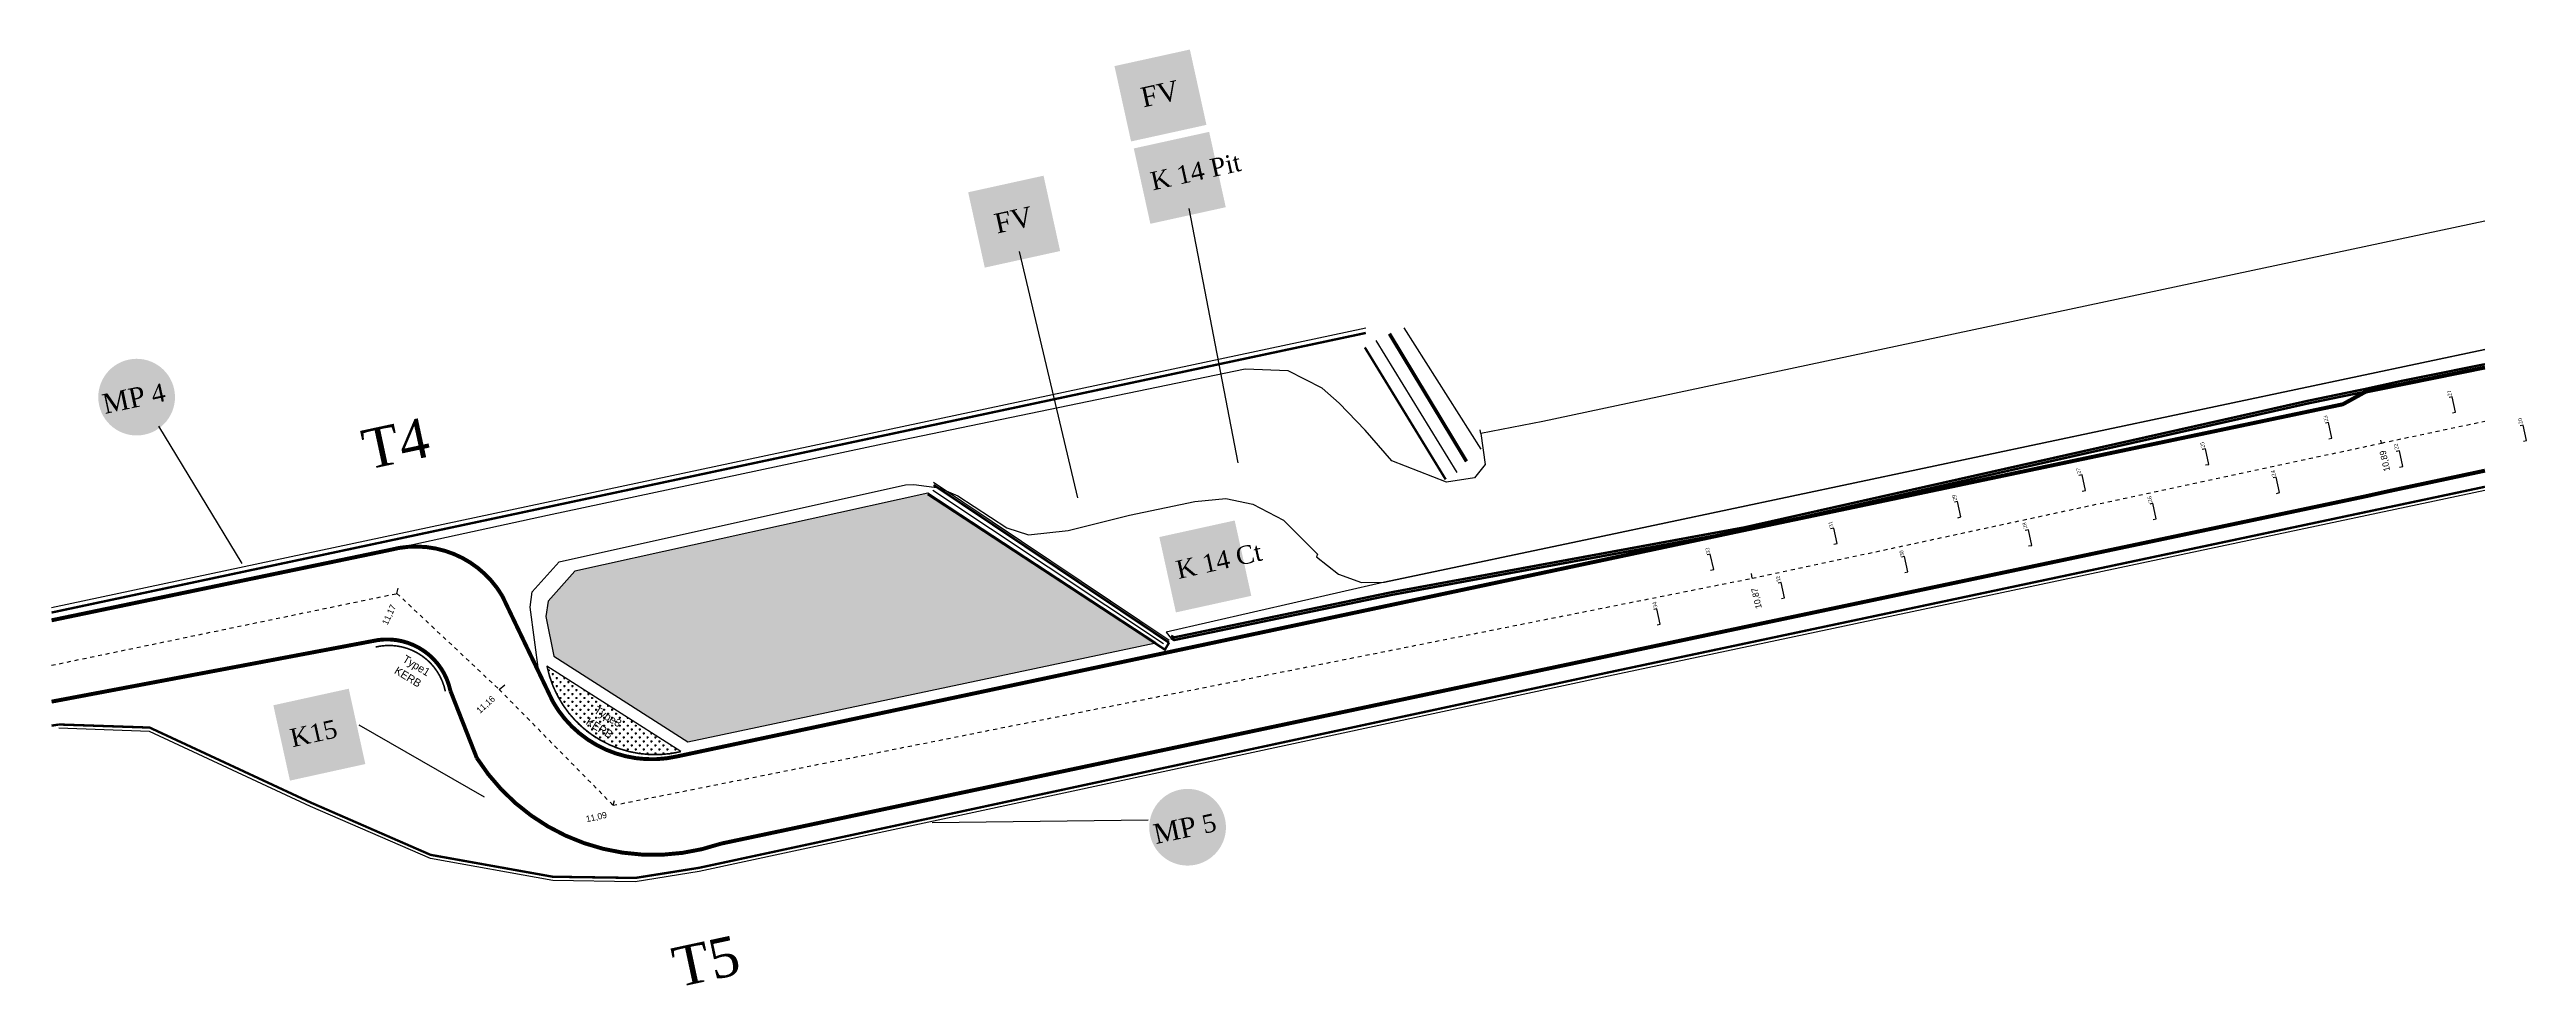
# Model space of a CAD drawing. Extents: x -136 to 854, y -243 to 380.
# Drawn here: x -136.1 to 177.1, y 218 to 336.4 of the extents above; entities that cross this region are included whole.
import ezdxf
from ezdxf.enums import TextEntityAlignment as Align

# ---------------------------------------------------------------- set-up
doc = ezdxf.new("R2010")
doc.units = 0
doc.linetypes.add('FIAPOINTILLE', pattern=[1, 0.5, -0.5])
for name, color, linetype in [('F1_CONVEYOR_BELT', 253, 'CONTINUOUS'), ('F1_FENCE_DEBRIS_6M', 252, 'FIA_DEBRIS_FENCE'), ('F1_GUARDRAIL', 7, 'FIA_GUARDRAIL'), ('F1_KERB_10CM_POSITIVE', 8, 'CONTINUOUS'), ('F1_KERB_TEXT', 8, 'CONTINUOUS'), ('F1_PIT_LANE', 5, 'CONTINUOUS'), ('F1_PIT_WALL', 8, 'CONTINUOUS'), ('F1_POST_OBSERVATION', 3, 'CONTINUOUS'), ('F1_ROAD_SURFACED', 9, 'CONTINUOUS'), ('F1_RUN_OFF_GRAVEL', 144, 'CONTINUOUS'), ('F1_TRACK_CENTRELINE', 8, 'FIAPOINTILLE'), ('F1_TRACK_GRADIENT_LAT', 8, 'CONTINUOUS'), ('F1_TRACK_RIGHT', 5, 'CONTINUOUS'), ('F1_TRACK_STARTING_GRID', 8, 'CONTINUOUS'), ('F1_TURN_NUM', 8, 'CONTINUOUS'), ('F1_TYRE_1_BELT', 147, 'FIA_TYRE_1'), ('F1_TYRE_4_BELT', 147, 'FIA_TYRE_4'), ('F1_VEHICLE', 1, 'CONTINUOUS'), ('F1_VERGE_ASPHALT', 9, 'CONTINUOUS'), ('F1_WALL', 7, 'CONTINUOUS')]:
    doc.layers.add(name, color=color, linetype=linetype)
doc.styles.add('SECURITE', font='TIMES.TTF', dxfattribs={"height": 3})
doc.styles.add('SECURITÉ', font='TIMES.TTF', dxfattribs={"height": 3})
doc.linetypes.add('FIA_DEBRIS_FENCE', pattern='A,4,-2,["Z",Standard,S=1,R=90,X=0,Y=-0.4],-1', length=7)
doc.linetypes.add('FIA_GUARDRAIL', pattern='A,2,-0.35,[132,ltypeshp.shx,S=0.35,R=0,X=-0.35,Y=0],-0.35,1', length=3.7)
doc.linetypes.add('FIA_TYRE_1', pattern='A,0,[1,fia.shx,S=0.35,R=0,X=0,Y=0],-0.7', length=0.7)
doc.linetypes.add('FIA_TYRE_4', pattern='A,0,[12,fia.shx,S=0.35,R=0,X=0,Y=0],-0.7', length=0.7)

msp = doc.modelspace()

# ---------------------------------------------------------------- texts
at = {"layer": 'F1_KERB_TEXT'}
for s, p in [('KERB', (-92.58, 257.6)), ('Type1', (-91.54, 259.06)), ('KERB', (-68.36, 251.14)), ('Type3', (-67.33, 252.6))]:
    msp.add_text(s, height=1, rotation=328.6399, dxfattribs=at).set_placement(p)
at = {"layer": 'F1_TRACK_GRADIENT_LAT'}
for s, rotation, p in [('10,89', 102.6368, (159.86, 283.18, 26.46)), ('11,17', 65.2106, (-93.36, 263.57, 26.46)), ('10,87', 102.6368, (80.42, 265.8, 26.46)), ('11,16', 42.0375, (-81.67, 252.39, 26.46)), ('11,09', 12.6368, (-68.16, 238.69, 26.46))]:
    msp.add_text(s, height=0.8, rotation=rotation, dxfattribs=at).set_placement(p)
at = {"layer": 'F1_TRACK_STARTING_GRID', "style": 'SECURITE'}
for s, p in [('21', (167.66, 292.65)), ('23', (152.04, 289.44)), ('20', (176.62, 289.11)), ('25', (136.45, 286.11)), ('22', (160.96, 285.87)), ('27', (120.8, 282.82)), ('24', (145.42, 282.5)), ('29', (105.11, 279.43)), ('26', (129.79, 279.22)), ('31', (89.45, 276.05)), ('28', (113.99, 275.91)), ('33', (73.89, 272.72)), ('30', (98.42, 272.38)), ('32', (82.83, 269.14)), ('34', (67.2, 265.87))]:
    msp.add_text(s, height=0.5, rotation=102.1968, dxfattribs=at).set_placement(p)
at = {"layer": 'F1_TURN_NUM', "style": 'SECURITE'}
for s, p in [('T4', (-95.9, 283.28)), ('T5', (-56.65, 217.8))]:
    msp.add_text(s, height=5, rotation=12.1371, dxfattribs=at).set_placement(p)

# ---------------------------------------------------------------- blocks, each defined once
blk = doc.blocks.new('BLOC_POST_OBSERVATION')
at = {"layer": 'F1_POST_OBSERVATION'}
h = blk.add_hatch(color=256, dxfattribs=at)
edge = h.paths.add_edge_path()
edge.add_arc((-0.03, 0.11), 4.85, 0, 360)
at = {"layer": 'F1_POST_OBSERVATION', "color": 7, "style": 'SECURITÉ'}
blk.add_text('MP', height=2.5, rotation=0.0363, dxfattribs=at).set_placement((-1.68, 0.11), align=Align.MIDDLE)
blk.add_attdef('NUMBER', text='', height=2.3, rotation=0.1589, dxfattribs=at).set_placement((0.99, 0.02), align=Align.MIDDLE_LEFT)
blk = doc.blocks.new('BLOC_VEHICLE_OTHER')
at = {"layer": 'F1_VEHICLE'}
blk.add_hatch(color=256, dxfattribs=at).paths.add_polyline_path([(-4.59, 4.81), (-4.59, -4.95), (5.17, -4.95), (5.17, 4.81)])
at = {"layer": 'F1_VEHICLE', "color": 7, "style": 'SECURITÉ'}
blk.add_attdef('TXT', text='', height=2.3, rotation=0.1589, dxfattribs=at).set_placement((-3.37, 0.25), align=Align.MIDDLE_LEFT)
blk = doc.blocks.new('BLOC_VEHICLE_FIRE')
at = {"layer": 'F1_VEHICLE'}
blk.add_hatch(color=256, dxfattribs=at).paths.add_polyline_path([(-4.63, 4.63), (-4.63, -5.13), (5.13, -5.13), (5.13, 4.63)])
at = {"layer": 'F1_VEHICLE', "color": 7, "style": 'SECURITÉ'}
blk.add_text('FV', height=2.5, rotation=0.0363, dxfattribs=at).set_placement((0.22, -0.04), align=Align.MIDDLE)

# ---------------------------------------------------------------- hatches: boundary and pattern name
at = {"layer": 'F1_RUN_OFF_GRAVEL'}
h = msp.add_hatch(dxfattribs=at)
h.set_pattern_fill('GRAVEL_BED', color=256, angle=90, style=0, pattern_type=2)
h.set_pattern_definition([(127.5, (-302815.2584, -5040162.7067), (-1.926823769, -0.0629933581), [0, -1.52, 0, -1.7, 0, -1.625]), (97.5, (-302815.2584, -5040162.7067), (-2.8221460652, 1.7697767053), [0, -0.82, 0, -1.37, 0, -0.525]), (57.5, (-302815.2584, -5040163.9367), (-0.00565905354, 3.11414186175), [0, -0.5, 0, -1.8, 0, -2.35]), (47.5, (-302815.2584, -5040163.9367), (-0.877675565, 3.0061266046), [0, -0.25, 0, -1.18, 0, -1.35])])
h.paths.add_polyline_path([(-72.31, 259.7), (-55.37, 248.88), (3.8, 261.37), (-25.04, 280.33), (-69.66, 270.45), (-73.06, 266.67), (-73.33, 264.73)])
at = {"layer": 'F1_VERGE_ASPHALT'}
h = msp.add_hatch(dxfattribs=at)
h.set_pattern_fill('CROSS', color=256, scale=2, angle=90, style=0)
h.set_pattern_definition([(90, (5040361.5399, -302699.71506), (-0.5, 0.5), [0.25, -0.75]), (180, (5040361.6649, -302699.59006), (-0.5, -0.5), [0.25, -0.75])])
edge = h.paths.add_edge_path()
edge.add_line((-56.25, 247.63), (-73.19, 258.45))
edge.add_arc((-59.52, 261.19), 13.95, 191.3357, 283.5593)

# ---------------------------------------------------------------- linework, layer by layer
at = {"layer": 'F1_CONVEYOR_BELT', "const_width": 0.3, "flags": 128}
for points in [[(40.44, 282.06), (30.22, 298.76)], [(-25.06, 280.2), (4.94, 260.53), (5.46, 261.41)]]:
    msp.add_lwpolyline(points, dxfattribs=at)
at = {"layer": 'F1_FENCE_DEBRIS_6M'}
for points in [[(30.34, 301.2), (-135.83, 265.82)], [(33.42, 300.55), (43.17, 284.4)], [(171.84, 280.64), (61.04, 257.17), (-53.95, 232.45), (-62.02, 231.16), (-72.46, 231.31), (-87.91, 234.09), (-103.07, 240.7), (-123.43, 250.18), (-134.9, 250.58)], [(5.47, 261.7), (-24.3, 281.66)]]:
    msp.add_lwpolyline(points, dxfattribs=at)
at = {"layer": 'F1_GUARDRAIL'}
for points in [[(30.34, 300.59, 0.3, 0.3, 0), (-135.83, 265.22, 0.3, 0.3, 0)], [(-134.9, 251.06, 0.3, 0.3, 0), (-135.83, 250.91, 0.3, 0.3, 0)]]:
    msp.add_lwpolyline(points, format="xyseb", dxfattribs=at)
at = {"layer": 'F1_GUARDRAIL', "const_width": 0.3, "flags": 128}
for points in [[(33.26, 300.45), (43.01, 284.3)], [(5.47, 261.4), (-24.3, 281.36)]]:
    msp.add_lwpolyline(points, dxfattribs=at)
at = {"layer": 'F1_KERB_10CM_POSITIVE', "const_width": 0.2, "flags": 128}
for points in [[(-86.04, 255.26, 0.422686), (-94.86, 260.86, 0.422686)], [(-73.19, 258.45, 0.425626), (-56.25, 247.63, 0.425626)]]:
    msp.add_lwpolyline(points, format="xyb", dxfattribs=at)
at = {"layer": 'F1_PIT_LANE'}
for points in [[(171.84, 314.73), (52.74, 289.4), (44.87, 287.89), (45.45, 283.96), (44.09, 282.27), (40.53, 281.71), (33.64, 284.4), (30.25, 288.3), (26.96, 291.71), (24.84, 293.6), (20.54, 295.81), (15.07, 296), (-30.75, 286.52), (-73.14, 277.49), (-92.1, 273.36)], [(-78.85, 267.33), (-74.22, 257.64), (-75.33, 265.92), (-75.06, 267.86), (-71.66, 271.64), (-27.84, 281.37), (-26.82, 281.42), (-23.6, 281), (-21.26, 279.98), (-15.05, 275.92), (-12.29, 275.04), (-7.28, 275.6), (0.45, 277.53), (8.72, 279.28), (12.66, 279.64), (16.07, 278.93), (19.93, 276.9), (24.22, 272.6), (24.09, 272.26), (26.88, 270.07), (29.79, 269.02), (32.69, 269.05), (60.3, 274.87), (171.84, 298.51)]]:
    msp.add_lwpolyline(points, dxfattribs=at)
at = {"layer": 'F1_PIT_WALL', "flags": 128}
msp.add_lwpolyline([(44.92, 285.87), (35.17, 301.22)], dxfattribs=at)
at = {"layer": 'F1_PIT_WALL'}
msp.add_lwpolyline([(171.84, 298.51), (60.3, 274.87), (32.69, 269.05), (5.09, 262.76), (5.72, 261.95)], dxfattribs=at)
at = {"layer": 'F1_POST_OBSERVATION'}
for p, q in [((-111.73, 271.43), (-122.25, 288.78)), ((-24.5, 238.66), (2.84, 239.02))]:
    msp.add_line(p, q, dxfattribs=at)
at = {"layer": 'F1_ROAD_SURFACED'}
msp.add_line((44.87, 287.89), (44.81, 288.34), dxfattribs=at)
at = {"layer": 'F1_RUN_OFF_GRAVEL', "flags": 128}
msp.add_lwpolyline([(-72.31, 259.7), (-55.37, 248.88), (3.8, 261.37), (-25.04, 280.33), (-69.66, 270.45), (-73.06, 266.67), (-73.33, 264.73)], close=True, dxfattribs=at)
at = {"layer": 'F1_TRACK_CENTRELINE'}
msp.add_polyline3d([(-135.83, 258.55, 11.08), (-92.16, 267.63, 11.17), (-79.23, 255.49, 11.16), (-64.83, 240.84, 11.09), (79.19, 269.56, 10.87), (158.75, 286.66, 10.89), (171.84, 289.44, 10.94)], dxfattribs=at)
at = {"layer": 'F1_TRACK_GRADIENT_LAT'}
for p, q in [((158.75, 286.66, 10.89), (158.69, 287.01)), ((79.19, 269.56, 10.87), (79.11, 270.16)), ((-92.16, 267.63, 11.17), (-92, 268.31)), ((-79.23, 255.49, 11.16), (-78.51, 256.08)), ((-64.83, 240.84, 11.09), (-64.65, 241.45))]:
    msp.add_line(p, q, dxfattribs=at)
at = {"layer": 'F1_TRACK_RIGHT', "ltscale": 0.2, "const_width": 0.5}
for points in [[(171.84, 296.22), (156.78, 293.17), (153.88, 291.57), (78.17, 275.65), (-56.75, 247.02, -0.330633), (-72.43, 253.92), (-78.85, 267.33, 0.337173), (-93.05, 273.14), (-135.83, 264.24)], [(171.84, 283.17), (159.82, 280.61), (156.68, 279.91), (80.86, 263.94), (-51.18, 235.99, -0.346714), (-82.06, 246.82), (-85.4, 255.32, 0.421854), (-95.31, 261.6), (-135.83, 253.95)]]:
    msp.add_lwpolyline(points, format="xyb", dxfattribs=at)
at = {"layer": 'F1_TRACK_STARTING_GRID'}
for p, q in [((167.71, 292.51), (167.32, 292.43)), ((168.13, 290.56), (167.71, 292.51)), ((152.06, 289.25), (151.67, 289.17)), ((152.48, 287.3), (152.06, 289.25)), ((167.74, 290.47), (168.13, 290.56)), ((136.49, 285.93), (136.1, 285.84)), ((136.91, 283.97), (136.49, 285.93)), ((152.09, 287.21), (152.48, 287.3)), ((120.9, 282.63), (120.51, 282.54)), ((121.32, 280.67), (120.9, 282.63)), ((136.52, 283.89), (136.91, 283.97)), ((105.15, 279.26), (104.76, 279.18)), ((105.57, 277.31), (105.15, 279.26)), ((120.93, 280.59), (121.32, 280.67)), ((89.5, 275.9), (89.1, 275.81)), ((89.92, 273.94), (89.5, 275.9)), ((105.18, 277.22), (105.57, 277.31)), ((73.9, 272.61), (73.51, 272.52)), ((74.33, 270.65), (73.9, 272.61)), ((89.53, 273.86), (89.92, 273.94)), ((73.94, 270.57), (74.33, 270.65))]:
    msp.add_line(p, q, dxfattribs=at)
for points in [[(176.7, 286.89), (177.09, 286.97), (176.67, 288.93), (176.28, 288.84)], [(161.05, 283.62), (161.44, 283.71), (161.02, 285.66), (160.63, 285.58)], [(145.48, 280.3), (145.87, 280.39), (145.45, 282.34), (145.06, 282.26)], [(129.89, 277), (130.28, 277.08), (129.86, 279.04), (129.47, 278.95)], [(114.14, 273.64), (114.53, 273.72), (114.11, 275.68), (113.72, 275.59)], [(98.49, 270.27), (98.88, 270.36), (98.46, 272.31), (98.06, 272.23)], [(82.9, 266.98), (83.29, 267.07), (82.86, 269.02), (82.47, 268.94)], [(67.17, 263.66), (67.56, 263.75), (67.14, 265.7), (66.75, 265.62)]]:
    msp.add_lwpolyline(points, dxfattribs=at)
at = {"layer": 'F1_TYRE_1_BELT'}
msp.add_line((4.76, 261.27), (-24.42, 280.64), dxfattribs=at)
at = {"layer": 'F1_TYRE_4_BELT'}
msp.add_line((41.89, 282.95), (31.66, 299.65), dxfattribs=at)
at = {"layer": 'F1_VEHICLE'}
for p, q in [((14.21, 284.14), (8.02, 316.35)), ((-6.09, 279.73), (-13.46, 310.88)), ((-81.1, 241.87), (-96.93, 250.97))]:
    msp.add_line(p, q, dxfattribs=at)
at = {"layer": 'F1_VERGE_ASPHALT', "flags": 128}
msp.add_lwpolyline([(-56.25, 247.63), (-73.19, 258.45, 0.425626), (-56.25, 247.63)], format="xyb", dxfattribs=at)
at = {"layer": 'F1_WALL'}
for points in [[(5.72, 262.29, 0.3, 0.3, 0), (6.11, 262.08, 0.3, 0.3, 0), (33.59, 267.79, 0.3, 0.3, 0), (78.17, 275.99, 0.3, 0.3, 0), (149.42, 292, 0.3, 0.3, 0), (153.71, 292.89, 0.3, 0.3, 0), (156.78, 293.52, 0.3, 0.3, 0), (161.21, 294.5, 0.3, 0.3, 0), (171.84, 296.64, 0.3, 0.3, 0)], [(5.72, 261.95, 0.3, 0.3, 0), (6.11, 261.74, 0.3, 0.3, 0), (33.59, 267.45, 0.3, 0.3, 0), (78.17, 275.65, 0.3, 0.3, 0), (149.42, 291.66, 0.3, 0.3, 0), (153.71, 292.55, 0.3, 0.3, 0), (156.78, 293.17, 0.3, 0.3, 0), (161.21, 294.15, 0.3, 0.3, 0), (171.84, 296.29, 0.3, 0.3, 0)], [(171.84, 281.13, 0.3, 0.3, 0), (61.04, 257.65, 0.3, 0.3, 0), (-53.95, 232.93, 0.3, 0.3, 0), (-62.02, 231.65, 0.3, 0.3, 0), (-72.46, 231.8, 0.3, 0.3, 0), (-87.91, 234.57, 0.3, 0.3, 0), (-103.07, 241.19, 0.3, 0.3, 0), (-123.43, 250.67, 0.3, 0.3, 0), (-134.9, 251.06, 0.3, 0.3, 0)]]:
    msp.add_lwpolyline(points, format="xyseb", dxfattribs=at)

# ---------------------------------------------------------------- block references
at = {"layer": 'F1_POST_OBSERVATION', "rotation": 12.01867030246308}
for p, values in [((-125.02, 292.37), {'NUMBER': ' 4'}), ((7.86, 237.96), {'NUMBER': ' 5'})]:
    msp.add_blockref('BLOC_POST_OBSERVATION', p, dxfattribs=at).add_auto_attribs(values)
at = {"layer": 'F1_VEHICLE', "rotation": 12.40795061363242}
for p in [(4.08, 330.82), (-14.42, 314.86)]:
    msp.add_blockref('BLOC_VEHICLE_FIRE', p, dxfattribs=at)
for p, values in [((6.52, 320.22), {'TXT': 'K 14 Pit'}), ((9.75, 271.06), {'TXT': 'K 14 Ct'}), ((-102.27, 249.78), {'TXT': 'K15'})]:
    msp.add_blockref('BLOC_VEHICLE_OTHER', p, dxfattribs=at).add_auto_attribs(values)

msp.set_redraw_order([(e.dxf.handle, doc.entitydb.next_handle()) for e in msp.query("TEXT MTEXT ATTDEF DIMENSION ARC_DIMENSION")])  # texts and dimensions are drawn at this point

doc.saveas('drawing.dxf')
